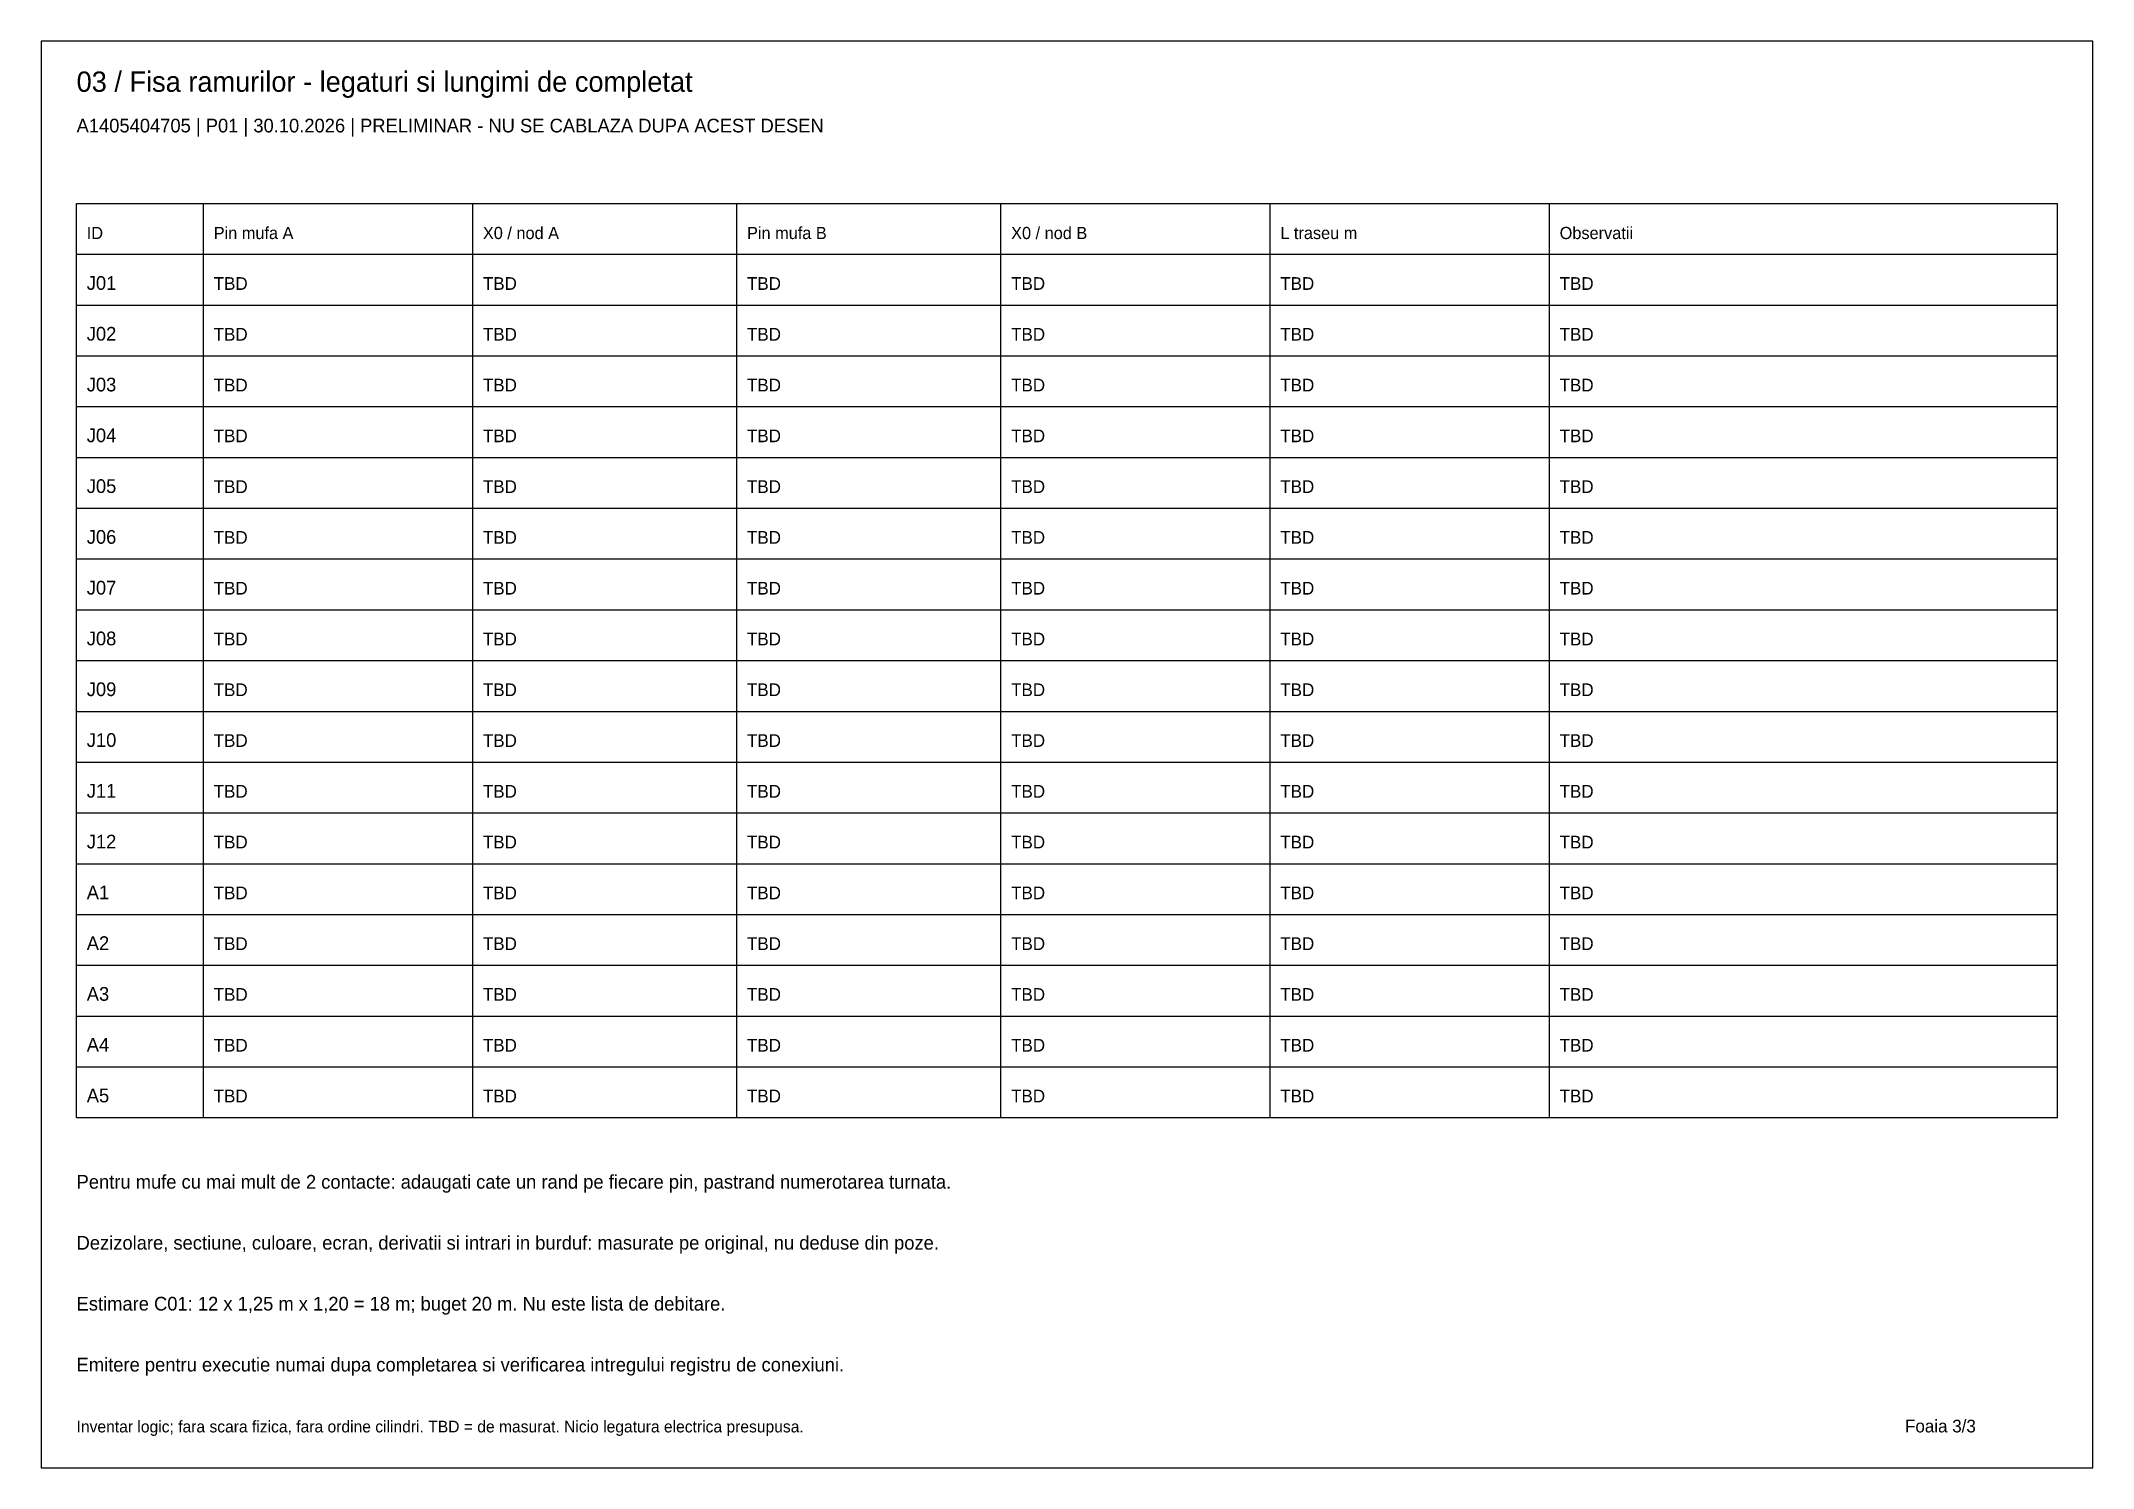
# Model space of a CAD drawing. Header units: millimetres. Extents: x 8 to 1292, y 8 to 289.
# Drawn here: x 888 to 1292, y 8 to 289 of the extents above; entities that cross this region are included whole.
import ezdxf

# ---------------------------------------------------------------- set-up
doc = ezdxf.new("R2010")
doc.units = ezdxf.units.MM
doc.layers.add('CADRU', color=7, linetype='Continuous')
doc.layers.add('NOTE', color=7, linetype='Continuous')

msp = doc.modelspace()

# ---------------------------------------------------------------- texts
at = {"layer": 'NOTE'}
for s, height, p in [('03 / Fisa ramurilor - legaturi si lungimi de completat', 4, (895, 279)), ('A1405404705 | P01 | 30.10.2026 | PRELIMINAR - NU SE CABLAZA DUPA ACEST DESEN', 2.7, (895, 271)), ('ID', 2.4, (897, 250)), ('Pin mufa A', 2.4, (922, 250)), ('X0 / nod A', 2.4, (975, 250)), ('Pin mufa B', 2.4, (1027, 250)), ('X0 / nod B', 2.4, (1079, 250)), ('L traseu m', 2.4, (1132, 250)), ('Observatii', 2.4, (1187, 250)), ('J01', 2.7, (897, 240)), ('TBD', 2.5, (922, 240)), ('TBD', 2.5, (975, 240)), ('TBD', 2.5, (1027, 240)), ('TBD', 2.5, (1079, 240)), ('TBD', 2.5, (1132, 240)), ('TBD', 2.5, (1187, 240)), ('J02', 2.7, (897, 230)), ('TBD', 2.5, (922, 230)), ('TBD', 2.5, (975, 230)), ('TBD', 2.5, (1027, 230)), ('TBD', 2.5, (1079, 230)), ('TBD', 2.5, (1132, 230)), ('TBD', 2.5, (1187, 230)), ('J03', 2.7, (897, 220)), ('TBD', 2.5, (922, 220)), ('TBD', 2.5, (975, 220)), ('TBD', 2.5, (1027, 220)), ('TBD', 2.5, (1079, 220)), ('TBD', 2.5, (1132, 220)), ('TBD', 2.5, (1187, 220)), ('J04', 2.7, (897, 210)), ('TBD', 2.5, (922, 210)), ('TBD', 2.5, (975, 210)), ('TBD', 2.5, (1027, 210)), ('TBD', 2.5, (1079, 210)), ('TBD', 2.5, (1132, 210)), ('TBD', 2.5, (1187, 210)), ('J05', 2.7, (897, 200)), ('TBD', 2.5, (922, 200)), ('TBD', 2.5, (975, 200)), ('TBD', 2.5, (1027, 200)), ('TBD', 2.5, (1079, 200)), ('TBD', 2.5, (1132, 200)), ('TBD', 2.5, (1187, 200)), ('J06', 2.7, (897, 190)), ('TBD', 2.5, (922, 190)), ('TBD', 2.5, (975, 190)), ('TBD', 2.5, (1027, 190)), ('TBD', 2.5, (1079, 190)), ('TBD', 2.5, (1132, 190)), ('TBD', 2.5, (1187, 190)), ('J07', 2.7, (897, 180)), ('TBD', 2.5, (922, 180)), ('TBD', 2.5, (975, 180)), ('TBD', 2.5, (1027, 180)), ('TBD', 2.5, (1079, 180)), ('TBD', 2.5, (1132, 180)), ('TBD', 2.5, (1187, 180)), ('J08', 2.7, (897, 170)), ('TBD', 2.5, (922, 170)), ('TBD', 2.5, (975, 170)), ('TBD', 2.5, (1027, 170)), ('TBD', 2.5, (1079, 170)), ('TBD', 2.5, (1132, 170)), ('TBD', 2.5, (1187, 170)), ('J09', 2.7, (897, 160)), ('TBD', 2.5, (922, 160)), ('TBD', 2.5, (975, 160)), ('TBD', 2.5, (1027, 160)), ('TBD', 2.5, (1079, 160)), ('TBD', 2.5, (1132, 160)), ('TBD', 2.5, (1187, 160)), ('J10', 2.7, (897, 150)), ('TBD', 2.5, (922, 150)), ('TBD', 2.5, (975, 150)), ('TBD', 2.5, (1027, 150)), ('TBD', 2.5, (1079, 150)), ('TBD', 2.5, (1132, 150)), ('TBD', 2.5, (1187, 150)), ('J11', 2.7, (897, 140)), ('TBD', 2.5, (922, 140)), ('TBD', 2.5, (975, 140)), ('TBD', 2.5, (1027, 140)), ('TBD', 2.5, (1079, 140)), ('TBD', 2.5, (1132, 140)), ('TBD', 2.5, (1187, 140)), ('J12', 2.7, (897, 130)), ('TBD', 2.5, (922, 130)), ('TBD', 2.5, (975, 130)), ('TBD', 2.5, (1027, 130)), ('TBD', 2.5, (1079, 130)), ('TBD', 2.5, (1132, 130)), ('TBD', 2.5, (1187, 130)), ('A1', 2.7, (897, 120)), ('TBD', 2.5, (922, 120)), ('TBD', 2.5, (975, 120)), ('TBD', 2.5, (1027, 120)), ('TBD', 2.5, (1079, 120)), ('TBD', 2.5, (1132, 120)), ('TBD', 2.5, (1187, 120)), ('A2', 2.7, (897, 110)), ('TBD', 2.5, (922, 110)), ('TBD', 2.5, (975, 110)), ('TBD', 2.5, (1027, 110)), ('TBD', 2.5, (1079, 110)), ('TBD', 2.5, (1132, 110)), ('TBD', 2.5, (1187, 110)), ('A3', 2.7, (897, 100)), ('TBD', 2.5, (922, 100)), ('TBD', 2.5, (975, 100)), ('TBD', 2.5, (1027, 100)), ('TBD', 2.5, (1079, 100)), ('TBD', 2.5, (1132, 100)), ('TBD', 2.5, (1187, 100)), ('A4', 2.7, (897, 90)), ('TBD', 2.5, (922, 90)), ('TBD', 2.5, (975, 90)), ('TBD', 2.5, (1027, 90)), ('TBD', 2.5, (1079, 90)), ('TBD', 2.5, (1132, 90)), ('TBD', 2.5, (1187, 90)), ('A5', 2.7, (897, 80)), ('TBD', 2.5, (922, 80)), ('TBD', 2.5, (975, 80)), ('TBD', 2.5, (1027, 80)), ('TBD', 2.5, (1079, 80)), ('TBD', 2.5, (1132, 80)), ('TBD', 2.5, (1187, 80)), ('Pentru mufe cu mai mult de 2 contacte: adaugati cate un rand pe fiecare pin, pastrand numerotarea turnata.', 2.7, (895, 63)), ('Dezizolare, sectiune, culoare, ecran, derivatii si intrari in burduf: masurate pe original, nu deduse din poze.', 2.7, (895, 51)), ('Estimare C01: 12 x 1,25 m x 1,20 = 18 m; buget 20 m. Nu este lista de debitare.', 2.7, (895, 39)), ('Emitere pentru executie numai dupa completarea si verificarea intregului registru de conexiuni.', 2.7, (895, 27)), ('Inventar logic; fara scara fizica, fara ordine cilindri. TBD = de masurat. Nicio legatura electrica presupusa.', 2.3, (895, 15)), ('Foaia 3/3', 2.5, (1255, 15))]:
    msp.add_text(s, height=height, dxfattribs=at).set_placement(p)

# ---------------------------------------------------------------- linework, layer by layer
at = {"layer": 'CADRU'}
for p, q in [((1292, 289), (888, 289)), ((888, 289), (888, 8)), ((1292, 8), (1292, 289)), ((888, 8), (1292, 8))]:
    msp.add_line(p, q, dxfattribs=at)
at = {"layer": 'NOTE'}
for p, q in [((895, 77), (895, 257)), ((895, 257), (1285, 257)), ((920, 77), (920, 257)), ((973, 77), (973, 257)), ((1025, 77), (1025, 257)), ((1077, 77), (1077, 257)), ((1130, 77), (1130, 257)), ((1185, 77), (1185, 257)), ((1285, 77), (1285, 257)), ((895, 247), (1285, 247)), ((895, 237), (1285, 237)), ((895, 227), (1285, 227)), ((895, 217), (1285, 217)), ((895, 207), (1285, 207)), ((895, 197), (1285, 197)), ((895, 187), (1285, 187)), ((895, 177), (1285, 177)), ((895, 167), (1285, 167)), ((895, 157), (1285, 157)), ((895, 147), (1285, 147)), ((895, 137), (1285, 137)), ((895, 127), (1285, 127)), ((895, 117), (1285, 117)), ((895, 107), (1285, 107)), ((895, 97), (1285, 97)), ((895, 87), (1285, 87)), ((895, 77), (1285, 77))]:
    msp.add_line(p, q, dxfattribs=at)

msp.set_redraw_order([(e.dxf.handle, doc.entitydb.next_handle()) for e in msp.query("TEXT MTEXT ATTDEF DIMENSION ARC_DIMENSION")])  # texts and dimensions are drawn at this point

doc.saveas('drawing.dxf')
